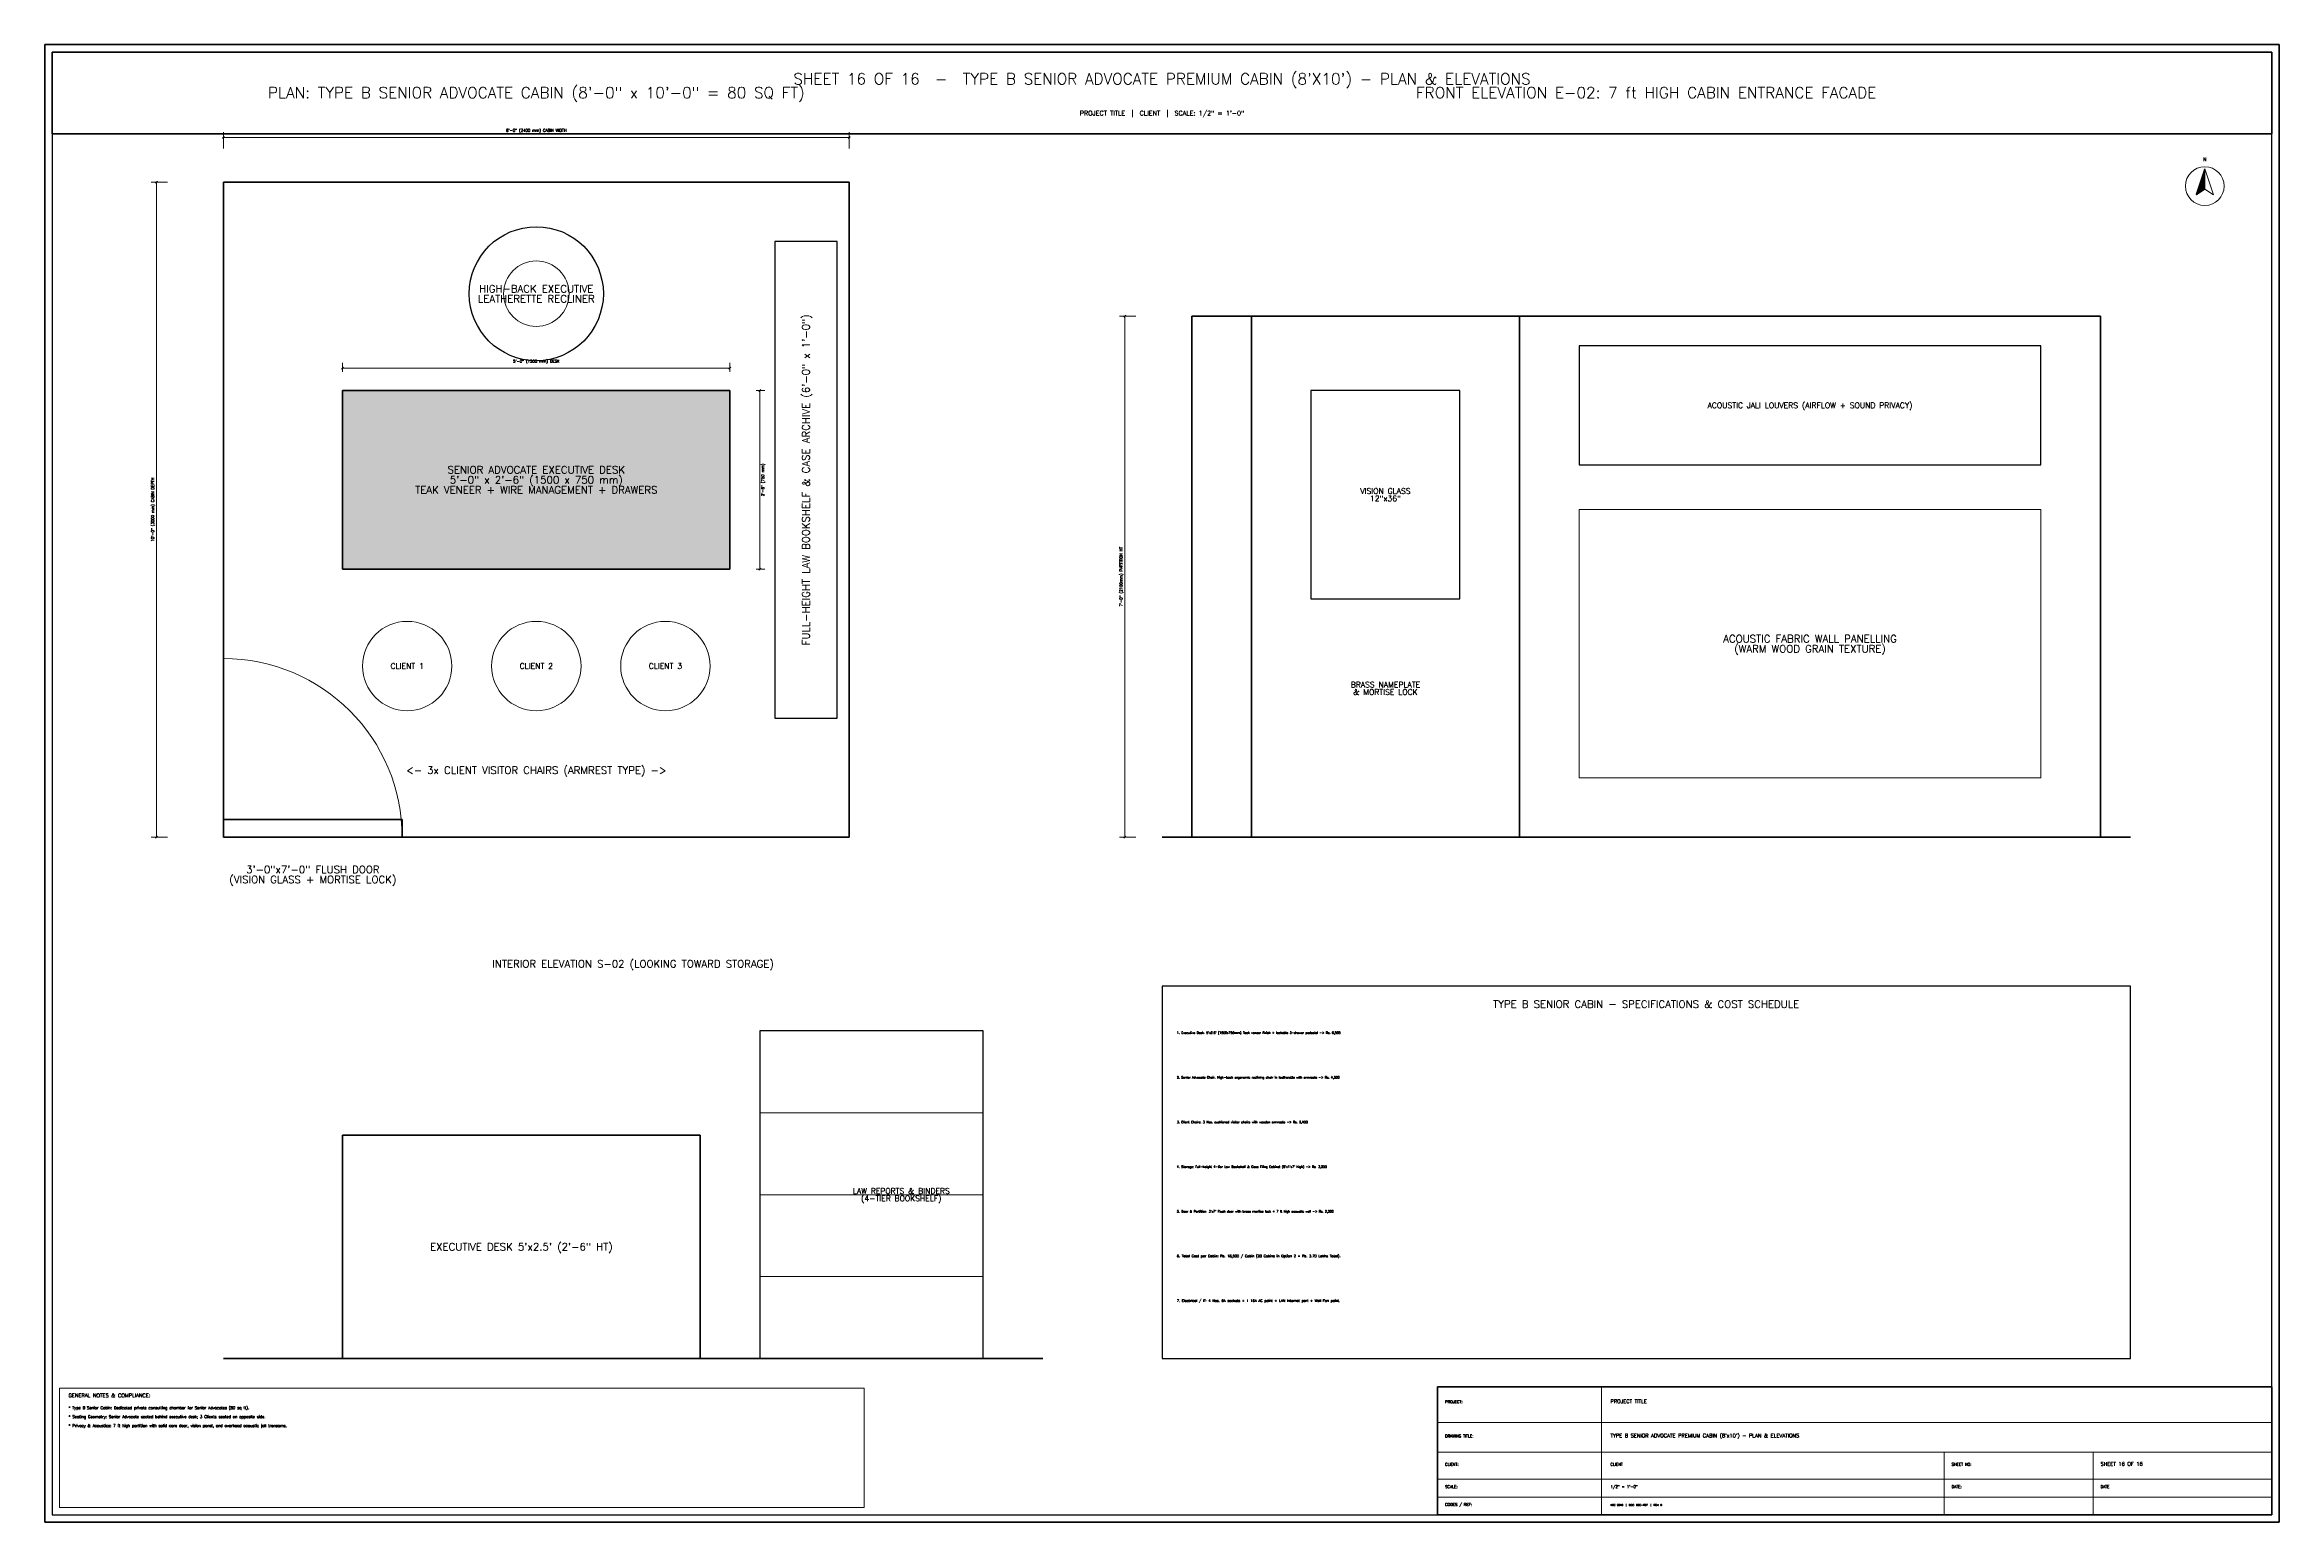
# Model space of a CAD drawing. Header units: inches. Extents: x 0 to 1800, y 0 to 1191.
import ezdxf
from ezdxf.enums import TextEntityAlignment as Align

# ---------------------------------------------------------------- set-up
doc = ezdxf.new("R2010")
doc.units = ezdxf.units.IN
doc.header["$MEASUREMENT"] = 0
for name, color, linetype in [('A-DIM', 4, 'Continuous'), ('A-DOOR', 2, 'Continuous'), ('A-FURN', 1, 'Continuous'), ('A-HATCH', 8, 'Continuous'), ('A-JALI', 6, 'Continuous'), ('A-SECT-CUT', 1, 'Continuous'), ('A-TEXT', 7, 'Continuous'), ('A-TEXT-TTL', 7, 'Continuous'), ('A-TTLB', 7, 'Continuous'), ('A-WALL', 7, 'Continuous'), ('A-WINDOW', 4, 'Continuous')]:
    doc.layers.add(name, color=color, linetype=linetype)
doc.styles.add('SIMPLEX', font='simplex.shx')

msp = doc.modelspace()

# ---------------------------------------------------------------- hatches: boundary and pattern name
at = {"layer": 'A-HATCH'}
h = msp.add_hatch(dxfattribs=at)
h.set_pattern_fill('SOLID')
h.paths.add_polyline_path([(240, 768), (552, 768), (552, 912), (240, 912)])
at = {"layer": 'A-TTLB'}
h = msp.add_hatch(dxfattribs=at)
h.set_pattern_fill('SOLID')
h.paths.add_polyline_path([(1740, 1090.7), (1733, 1069.6), (1740, 1074.3)])

# ---------------------------------------------------------------- linework, layer by layer
at = {"layer": 'A-DIM', "lineweight": 30}
for p, q in [((143.2, 1115.2), (144.8, 1116.8)), ((647.2, 1115.2), (648.8, 1116.8)), ((89.2, 1079.2), (90.8, 1080.8)), ((869.2, 971.2), (870.8, 972.8)), ((239.2, 929.2), (240.8, 930.8)), ((551.2, 929.2), (552.8, 930.8)), ((575.2, 911.2), (576.8, 912.8)), ((575.2, 767.2), (576.8, 768.8)), ((89.2, 551.2), (90.8, 552.8)), ((869.2, 551.2), (870.8, 552.8))]:
    msp.add_line(p, q, dxfattribs=at)
at = {"layer": 'A-DIM', "lineweight": 13}
for p, q in [((144, 1107), (144, 1120.2)), ((648, 1107), (648, 1120.2)), ((99, 1080), (85.8, 1080)), ((879, 972), (865.8, 972)), ((240, 927), (240, 934.2)), ((552, 927), (552, 934.2)), ((573, 912), (580.2, 912)), ((573, 768), (580.2, 768)), ((99, 552), (85.8, 552)), ((879, 552), (865.8, 552))]:
    msp.add_line(p, q, dxfattribs=at)
at = {"layer": 'A-DIM', "lineweight": 18}
for p, q in [((144, 1116), (648, 1116)), ((90, 552), (90, 1080)), ((870, 552), (870, 972)), ((240, 930), (552, 930)), ((576, 768), (576, 912))]:
    msp.add_line(p, q, dxfattribs=at)
at = {"layer": 'A-DOOR', "lineweight": 35}
for p, q in [((1188, 972), (972, 972)), ((972, 972), (972, 552)), ((1188, 552), (1188, 972)), ((288, 566.4), (144, 566.4)), ((144, 566.4), (144, 552)), ((288, 552), (288, 566.4)), ((144, 552), (288, 552)), ((972, 552), (1188, 552))]:
    msp.add_line(p, q, dxfattribs=at)
at = {"layer": 'A-DOOR', "lineweight": 20}
msp.add_arc((144, 552), 144, 0, 90, dxfattribs=at)
at = {"layer": 'A-FURN', "lineweight": 30}
for p, q in [((638.4, 1032), (588, 1032)), ((588, 1032), (588, 648)), ((638.4, 648), (638.4, 1032)), ((588, 648), (638.4, 648)), ((756, 396), (576, 396)), ((576, 396), (576, 132)), ((756, 132), (756, 396)), ((576, 132), (756, 132))]:
    msp.add_line(p, q, dxfattribs=at)
at = {"layer": 'A-FURN', "lineweight": 40}
for p, q in [((552, 912), (240, 912)), ((240, 912), (240, 768)), ((552, 768), (552, 912)), ((240, 768), (552, 768))]:
    msp.add_line(p, q, dxfattribs=at)
at = {"layer": 'A-FURN', "lineweight": 18}
for p, q in [((576, 330), (756, 330)), ((576, 264), (756, 264)), ((576, 198), (756, 198))]:
    msp.add_line(p, q, dxfattribs=at)
at = {"layer": 'A-FURN', "lineweight": 35}
for p, q in [((528, 312), (240, 312)), ((240, 312), (240, 132)), ((528, 132), (528, 312)), ((240, 132), (528, 132))]:
    msp.add_line(p, q, dxfattribs=at)
at = {"layer": 'A-FURN', "lineweight": 30}
msp.add_circle((396, 990), 54, dxfattribs=at)
at = {"layer": 'A-FURN', "lineweight": 15}
msp.add_circle((396, 990), 26.4, dxfattribs=at)
at = {"layer": 'A-FURN', "lineweight": 20}
for centre in [(292, 690), (396, 690), (500, 690)]:
    msp.add_circle(centre, 36, dxfattribs=at)
at = {"layer": 'A-JALI', "lineweight": 25}
for p, q in [((1608, 948), (1236, 948)), ((1236, 948), (1236, 852)), ((1608, 852), (1608, 948)), ((1236, 852), (1608, 852))]:
    msp.add_line(p, q, dxfattribs=at)
at = {"layer": 'A-SECT-CUT', "lineweight": 50}
for p, q in [((900, 552), (1680, 552)), ((144, 132), (804, 132))]:
    msp.add_line(p, q, dxfattribs=at)
at = {"layer": 'A-TTLB', "lineweight": 50}
for p, q in [((1800, 1190.7), (0, 1190.7)), ((0, 1190.7), (0, 0)), ((1800, 0), (1800, 1190.7)), ((0, 0), (1800, 0))]:
    msp.add_line(p, q, dxfattribs=at)
at = {"layer": 'A-TTLB', "lineweight": 25}
for p, q in [((1794, 1184.7), (6, 1184.7)), ((6, 1184.7), (6, 6)), ((1794, 6), (1794, 1184.7)), ((6, 6), (1794, 6))]:
    msp.add_line(p, q, dxfattribs=at)
at = {"layer": 'A-TTLB', "lineweight": 35}
for p, q in [((1794, 1184.7), (6, 1184.7)), ((6, 1184.7), (6, 1118.7)), ((1794, 1118.7), (1794, 1184.7)), ((6, 1118.7), (1794, 1118.7)), ((1794, 109.2), (1122, 109.2)), ((1122, 109.2), (1122, 6)), ((1794, 6), (1794, 109.2)), ((1122, 6), (1794, 6))]:
    msp.add_line(p, q, dxfattribs=at)
at = {"layer": 'A-TTLB', "lineweight": 20}
for p, q in [((1740, 1090.7), (1747, 1069.6)), ((1747, 1069.6), (1740, 1074.3)), ((660, 108), (12, 108)), ((12, 108), (12, 12)), ((660, 12), (660, 108)), ((1254, 6), (1254, 109.2)), ((1122, 80.4), (1794, 80.4)), ((1122, 56.4), (1794, 56.4)), ((1530, 6), (1530, 56.4)), ((1650, 6), (1650, 56.4)), ((1122, 34.8), (1794, 34.8)), ((1122, 20.4), (1794, 20.4)), ((12, 12), (660, 12))]:
    msp.add_line(p, q, dxfattribs=at)
at = {"layer": 'A-TTLB', "lineweight": 30}
for p, q in [((1680, 432), (900, 432)), ((900, 432), (900, 132)), ((1680, 132), (1680, 432)), ((900, 132), (1680, 132))]:
    msp.add_line(p, q, dxfattribs=at)
at = {"layer": 'A-TTLB', "lineweight": 20}
msp.add_circle((1740, 1076.7), 15.6, dxfattribs=at)
at = {"layer": 'A-WALL', "lineweight": 50}
for p, q in [((648, 1080), (144, 1080)), ((144, 1080), (144, 552)), ((648, 552), (648, 1080)), ((144, 552), (648, 552))]:
    msp.add_line(p, q, dxfattribs=at)
at = {"layer": 'A-WALL', "lineweight": 40}
for p, q in [((1656, 972), (924, 972)), ((924, 972), (924, 552)), ((1656, 552), (1656, 972)), ((924, 552), (1656, 552))]:
    msp.add_line(p, q, dxfattribs=at)
at = {"layer": 'A-WALL', "lineweight": 20}
for p, q in [((1608, 816), (1236, 816)), ((1236, 816), (1236, 600)), ((1608, 600), (1608, 816)), ((1236, 600), (1608, 600))]:
    msp.add_line(p, q, dxfattribs=at)
at = {"layer": 'A-WINDOW', "lineweight": 25}
for p, q in [((1140, 912), (1020, 912)), ((1020, 912), (1020, 744)), ((1140, 744), (1140, 912)), ((1020, 744), (1140, 744))]:
    msp.add_line(p, q, dxfattribs=at)

# ---------------------------------------------------------------- texts
at = {"layer": 'A-DIM', "style": 'SIMPLEX'}
for s, p in [('8\'-0" (2400 mm) CABIN WIDTH', (396, 1119.8)), ('5\'-0" (1500 mm) DESK', (396, 933.8))]:
    msp.add_text(s, height=2.25, dxfattribs=at).set_placement(p, align=Align.BOTTOM_CENTER)
msp.add_text('2\'-6" (750 mm)', height=2.25, rotation=90, dxfattribs=at).set_placement((580.2, 840), align=Align.BOTTOM_CENTER)
for s, p in [('10\'-0" (3000 mm) CABIN DEPTH', (85.8, 816)), ('7\'-0" (2100mm) PARTITION HT', (865.8, 762))]:
    msp.add_text(s, height=2.25, rotation=90, dxfattribs=at).set_placement(p, align=Align.TOP_CENTER)
msp.add_text('<- 3x CLIENT VISITOR CHAIRS (ARMREST TYPE) ->', height=6, dxfattribs=at).set_placement((396, 606), align=Align.MIDDLE_CENTER)
at = {"layer": 'A-DOOR', "style": 'SIMPLEX'}
for s, height, p in [('BRASS NAMEPLATE', 4.5, (1080, 675)), ('& MORTISE LOCK', 4.5, (1080, 669)), ('(VISION GLASS + MORTISE LOCK)', 6, (216, 517.9)), ('3\'-0"x7\'-0" FLUSH DOOR', 6, (216, 526))]:
    msp.add_text(s, height=height, dxfattribs=at).set_placement(p, align=Align.MIDDLE_CENTER)
at = {"layer": 'A-FURN', "style": 'SIMPLEX'}
msp.add_text('FULL-HEIGHT LAW BOOKSHELF & CASE ARCHIVE (6\'-0" x 1\'-0")', height=6, rotation=90, dxfattribs=at).set_placement((613.2, 840), align=Align.MIDDLE_CENTER)
for s, height, p in [('SENIOR ADVOCATE EXECUTIVE DESK', 6, (396, 848.1)), ('TEAK VENEER + WIRE MANAGEMENT + DRAWERS', 6, (396, 831.9)), ('5\'-0" x 2\'-6" (1500 x 750 mm)', 6, (396, 840)), ('CLIENT 1', 4.5, (292, 690)), ('CLIENT 2', 4.5, (396, 690)), ('CLIENT 3', 4.5, (500, 690)), ('LAW REPORTS & BINDERS', 4.5, (690, 267)), ('(4-TIER BOOKSHELF)', 4.5, (690, 261)), ('EXECUTIVE DESK 5\'x2.5\' (2\'-6" HT)', 6, (384, 222))]:
    msp.add_text(s, height=height, dxfattribs=at).set_placement(p, align=Align.MIDDLE_CENTER)
at = {"layer": 'A-JALI', "style": 'SIMPLEX'}
msp.add_text('ACOUSTIC JALI LOUVERS (AIRFLOW + SOUND PRIVACY)', height=4.5, dxfattribs=at).set_placement((1422, 900), align=Align.MIDDLE_CENTER)
at = {"layer": 'A-TEXT', "style": 'SIMPLEX'}
for s, height, p in [("1. Executive Desk: 5'x2.5' (1500x750mm) Teak veneer finish + lockable 3-drawer pedestal -> Rs. 6,500", 1.8, (912, 393.6)), ('2. Senior Advocate Chair: High-back ergonomic reclining chair in leatherette with armrests -> Rs. 4,200', 1.8, (912, 357.6)), ('3. Client Chairs: 3 Nos. cushioned visitor chairs with wooden armrests -> Rs. 2,400', 1.8, (912, 321.6)), ("4. Storage: Full-height 4-tier Law Bookshelf & Case Filing Cabinet (6'x1'x7' high) -> Rs. 3,200", 1.8, (912, 285.6)), ("5. Door & Partition: 3'x7' Flush door with brass mortise lock + 7 ft high acoustic wall -> Rs. 2,200", 1.8, (912, 249.6)), ('* Type B Senior Cabin: Dedicated private consulting chamber for Senior Advocates (80 sq ft).', 2.25, (19.2, 91.2)), ('* Seating Geometry: Senior Advocate seated behind executive desk; 3 Clients seated on opposite side.', 2.25, (19.2, 84)), ('* Privacy & Acoustics: 7 ft high partition with solid core door, vision panel, and overhead acoustic jali transoms.', 2.25, (19.2, 76.8)), ('CLIENT', 2.25, (1261.2, 45.6)), ('1/2" = 1\'-0"', 2.25, (1261.2, 27.6)), ('DATE', 2.25, (1656, 27.6)), ('NBC 2016  |  DOC: DOC-REF  |  REV: 0', 1.5, (1261.2, 13.2))]:
    msp.add_text(s, height=height, dxfattribs=at).set_placement(p)
at = {"layer": 'A-TEXT-TTL', "style": 'SIMPLEX'}
for s, height, p in [('PLAN: TYPE B SENIOR ADVOCATE CABIN (8\'-0" x 10\'-0" = 80 SQ FT)', 9, (396, 1152)), ("SHEET 16 OF 16  -  TYPE B SENIOR ADVOCATE PREMIUM CABIN (8'X10') - PLAN & ELEVATIONS", 9, (900, 1163.1)), ('FRONT ELEVATION E-02: 7 ft HIGH CABIN ENTRANCE FACADE', 9, (1290, 1152)), ('PROJECT TITLE  |  CLIENT  |  SCALE: 1/2" = 1\'-0"', 3.75, (900, 1135.5)), ('N', 3, (1740, 1098.3)), ('HIGH-BACK EXECUTIVE', 6, (396, 994)), ('LEATHERETTE RECLINER', 6, (396, 985.9)), ('INTERIOR ELEVATION S-02 (LOOKING TOWARD STORAGE)', 6, (474, 450)), ('TYPE B SENIOR CABIN - SPECIFICATIONS & COST SCHEDULE', 6, (1290, 417.6))]:
    msp.add_text(s, height=height, dxfattribs=at).set_placement(p, align=Align.MIDDLE_CENTER)
for s, height, p in [('6. Total Cost per Cabin: Rs. 18,500 / Cabin (20 Cabins in Option 2 = Rs. 3.70 Lakhs Total).', 2.04, (912, 213.6)), ('7. Electrical / IT: 4 Nos. 6A sockets + 1 16A AC point + LAN Internet port + Wall Fan point.', 2.04, (912, 177.6)), ('GENERAL NOTES & COMPLIANCE:', 3, (19.2, 100.8)), ('PROJECT:', 2.25, (1128, 96)), ('PROJECT TITLE', 3, (1261.2, 96)), ('DRAWING TITLE:', 2.25, (1128, 68.4)), ("TYPE B SENIOR ADVOCATE PREMIUM CABIN (8'x10') - PLAN & ELEVATIONS", 3, (1261.2, 68.4)), ('CLIENT:', 2.25, (1128, 45.6)), ('SHEET NO:', 2.25, (1536, 45.6)), ('SHEET 16 OF 16', 3, (1656, 45.6)), ('SCALE:', 2.25, (1128, 27.6)), ('DATE:', 2.25, (1536, 27.6)), ('CODES / REF:', 2.25, (1128, 13.2))]:
    msp.add_text(s, height=height, dxfattribs=at).set_placement(p)
at = {"layer": 'A-WALL', "style": 'SIMPLEX'}
for s, p in [('ACOUSTIC FABRIC WALL PANELLING', (1422, 712)), ('(WARM WOOD GRAIN TEXTURE)', (1422, 703.9))]:
    msp.add_text(s, height=6, dxfattribs=at).set_placement(p, align=Align.MIDDLE_CENTER)
at = {"layer": 'A-WINDOW', "style": 'SIMPLEX'}
for s, p in [('VISION GLASS', (1080, 831)), ('12"x36"', (1080, 825))]:
    msp.add_text(s, height=4.5, dxfattribs=at).set_placement(p, align=Align.MIDDLE_CENTER)

doc.saveas('drawing.dxf')
